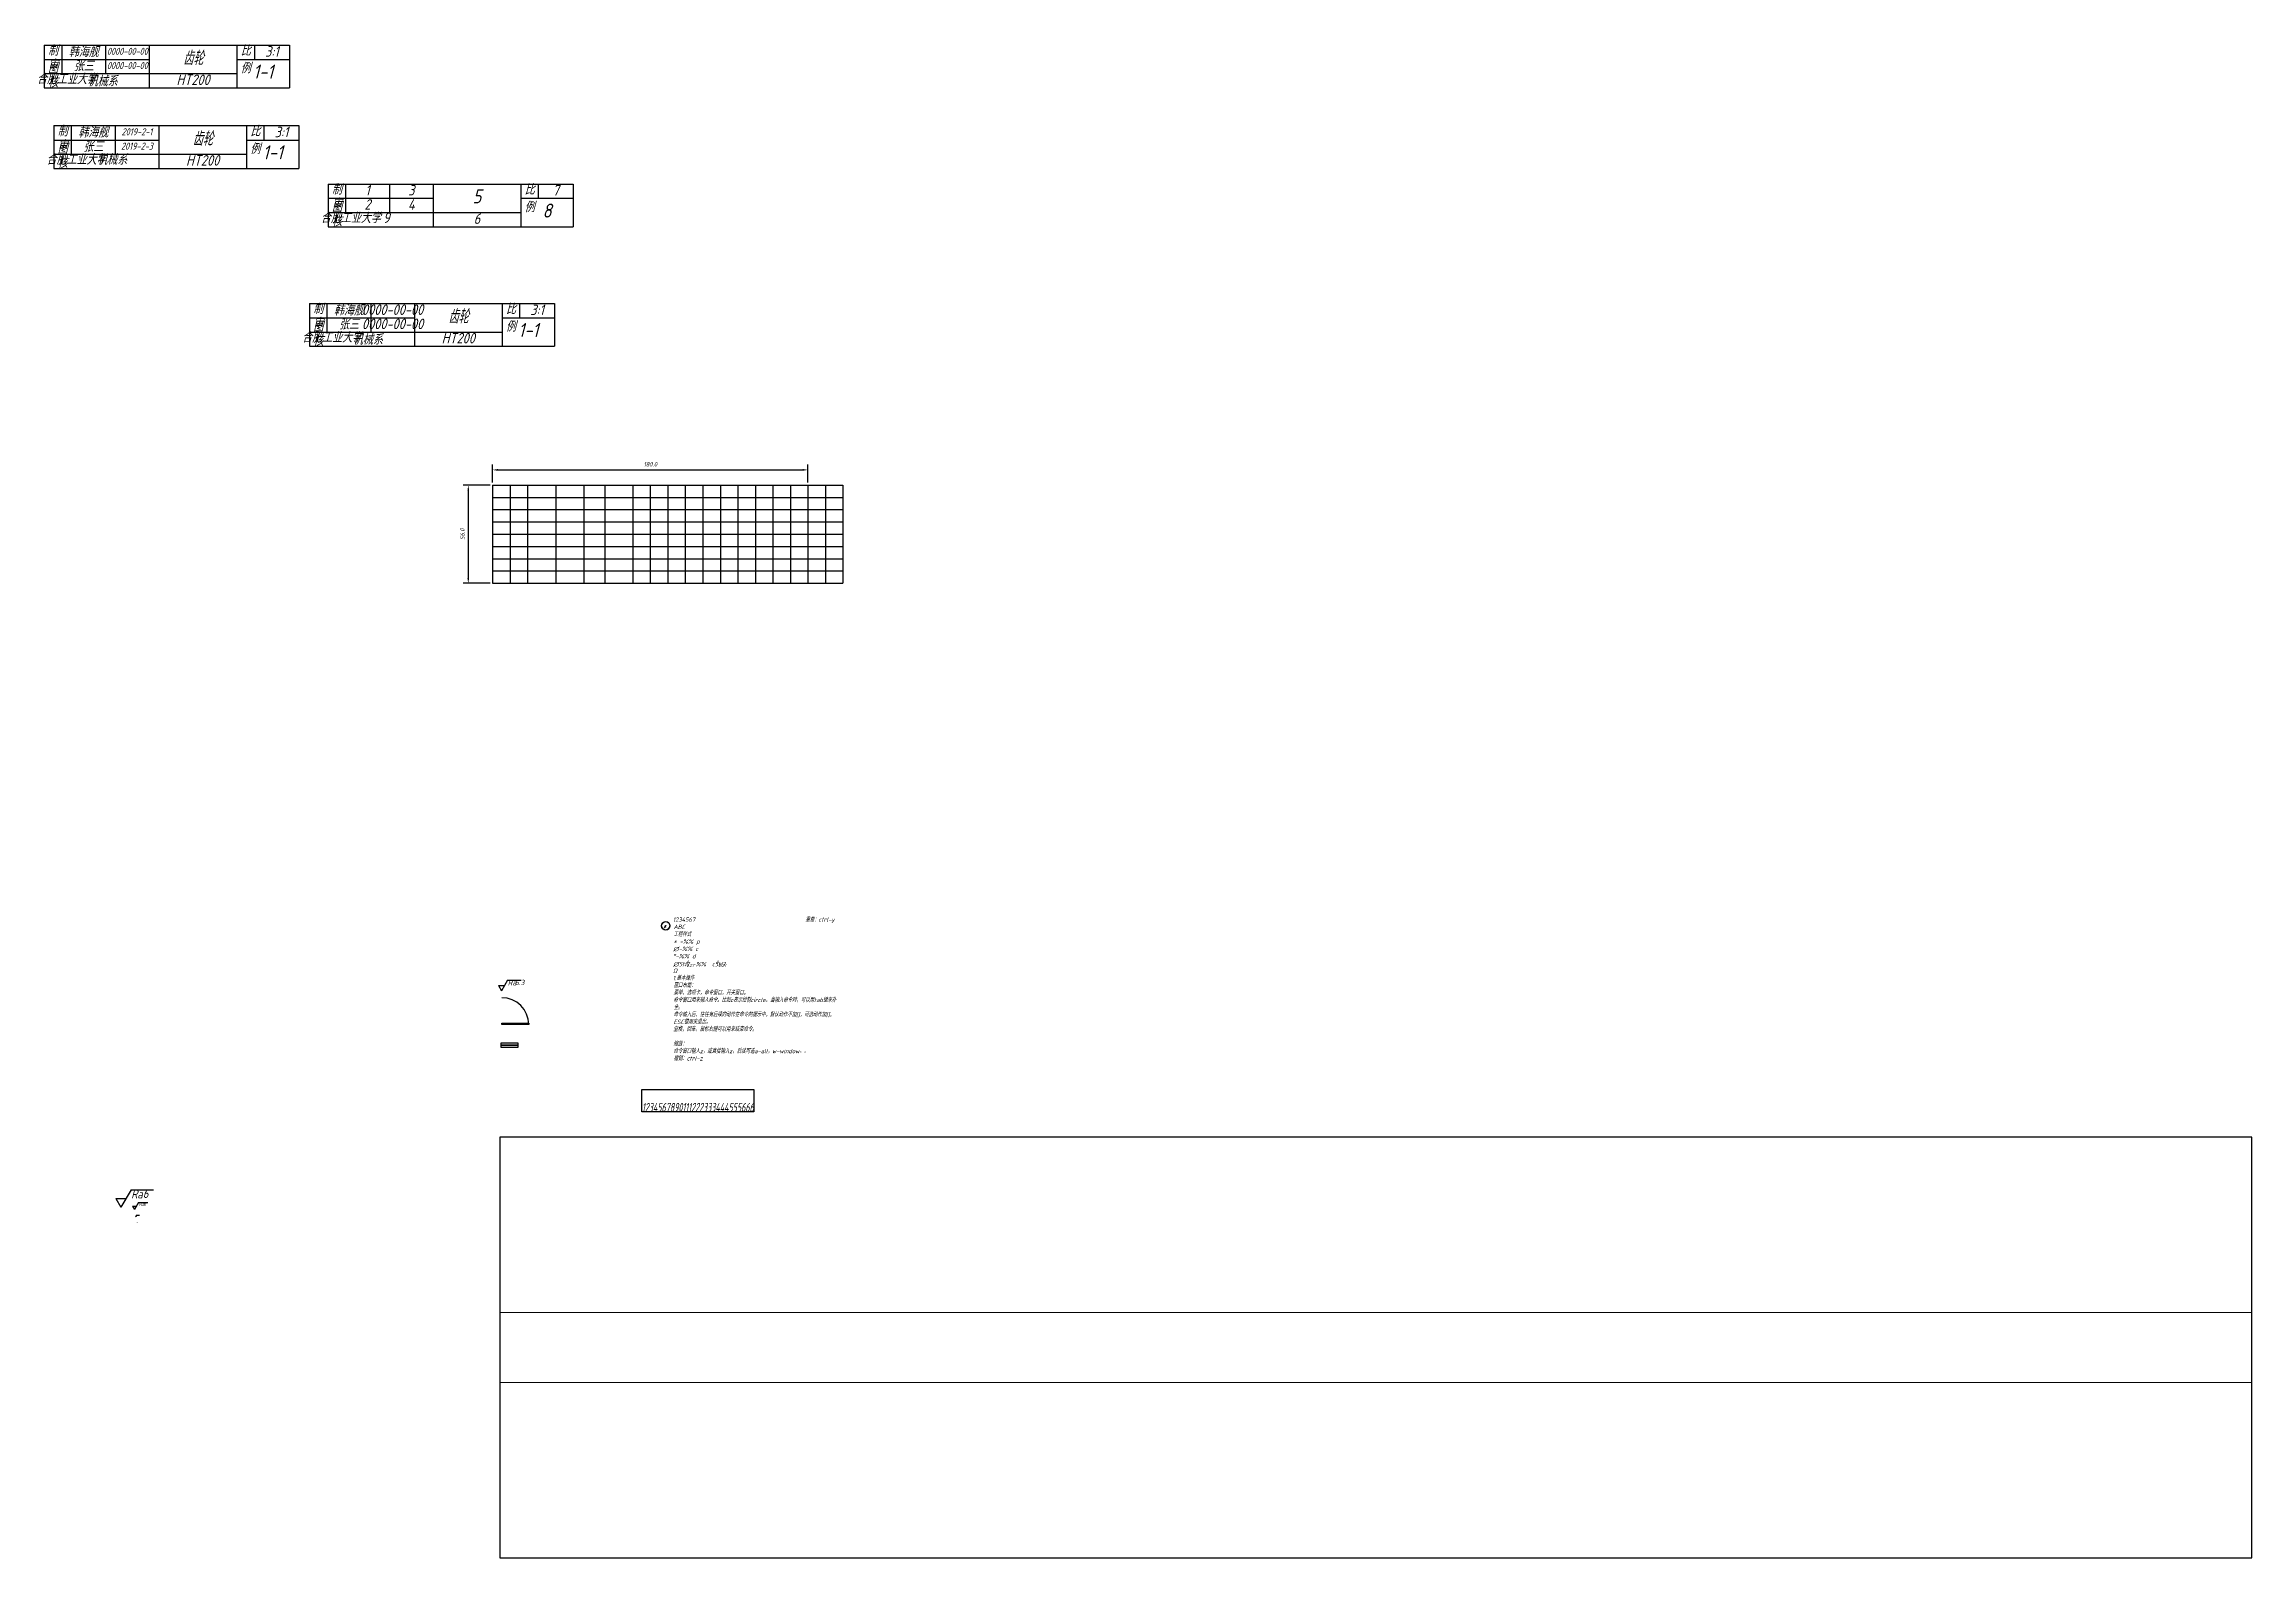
# Model space of a CAD drawing. Header units: millimetres. Extents: x 12848 to 15189, y -2390 to -86.
# Drawn here: x 12848 to 14108, y -950 to -86 of the extents above; entities that cross this region are included whole.
import ezdxf
from ezdxf.enums import TextEntityAlignment as Align

# ---------------------------------------------------------------- set-up
doc = ezdxf.new("R2010")
doc.units = ezdxf.units.MM
doc.layers.add('粗实线', color=7, linetype='Continuous', lineweight=30)
doc.layers.add('细实线', color=3, linetype='Continuous', lineweight=0, plot=False)
doc.layers.add('视口', color=7, linetype='Continuous', plot=False)
doc.styles.add('工程样式', font='gbeitc.shx', dxfattribs={"bigfont": 'gbcbig.shx'})
doc.styles.add('艺术字', font='SIMKAI.TTF')
doc.dimstyles.new('gongchen', dxfattribs={"dimtxt": 2.5, "dimasz": 3, "dimexe": 3, "dimexo": 1.5, "dimgap": 2, "dimtad": 1, "dimdec": 1, "dimzin": 3, "dimdsep": 46, "dimtxsty": '工程样式', "dimcen": 3, "dimdle": 3, "dimazin": 2, "dimtfac": 1, "dimtdec": 1, "dimtofl": 0, "dimtmove": 0, "dimatfit": 3, "dimfxl": 1, "dimfrac": 1, "dimtolj": 1, "dimtzin": 0, "dimarcsym": 0})

msp = doc.modelspace()

# ---------------------------------------------------------------- texts
at = {"layer": '视口', "style": '艺术字'}
for s, p in [('9', (13200.77, -589.09)), ('10', (13201.03, -588.14)), ('8', (13201.03, -590.05)), ('11', (13201.73, -587.44)), ('7', (13201.73, -590.75)), ('12', (13202.68, -587.18)), ('6', (13202.68, -591)), ('5', (13203.64, -590.75)), ('1', (13203.64, -587.44)), ('2', (13204.34, -588.14)), ('4', (13204.34, -590.05)), ('3', (13204.59, -589.09))]:
    msp.add_text(s, height=0.2, dxfattribs=at).set_placement(p, align=Align.MIDDLE)
msp.add_text('Casio', height=0.2, dxfattribs=at).set_placement((13202.68, -590.33), align=Align.CENTER)
at = {"layer": '视口', "style": '工程样式'}
for s, height, p in [('1234567', 2.5, (13206.74, -586.84)), ('ABC', 2.5, (13207.15, -591)), ('∅-%%%%%% c', 2.5, (13206.94, -603.5)), ('工程样式', 2.5, (13207.12, -595.17)), ('± -%%%%%% p', 2.5, (13207.15, -599.34)), ('∅5H7', 2.5, (13206.94, -612.23)), ('Ω', 2.5, (13206.76, -616)), ('1.基本操作', 2.5, (13206.74, -620.17)), ('°-%%%%%% d', 2.5, (13206.79, -607.67)), ('-0.27', 1.75, (13213.22, -612.58)), (' 0', 1.75, (13213.4, -610.69)), ('-%%%%%%  c5H7', 2.5, (13217.96, -612.23)), ('0', 1.75, (13231.58, -610.69)), ('-0.27', 1.75, (13231.58, -612.58)), ('菜单，选项卡，命令窗口，开关窗口。', 2.5, (13207.15, -628.5)), ('窗口布局：', 2.5, (13207.12, -624.34)), ('命令窗口用来输入命令。比如c表示绘制circle。当输入命令时，可以用tab键来补', 2.5, (13207.12, -632.67)), ('全。', 2.5, (13207.17, -636.84)), ('ESC键用来退出。', 2.5, (13207.15, -645.17)), ('命令输入后，往往有后续的动作在命令的提示中，默认动作不加[]，可选动作加[]。', 2.5, (13207.12, -641)), ('空格，回车，鼠标右键可以用来结束命令。', 2.5, (13207.04, -649.34)), ('缩放：', 2.5, (13207.09, -657.67)), ('撤销：ctrl-z', 2.5, (13207.2, -666)), ('命令窗口输入z，或直接输入z，后续可选a-all，w-window。。', 2.5, (13207.12, -661.84))]:
    msp.add_text(s, height=height, dxfattribs=at).set_placement(p)
at = {"layer": '视口', "style": '工程样式', "width": 0.80311}
msp.add_text('1234567890111222333444555666', height=5, dxfattribs=at).set_placement((13189.14, -695.19), (13252.97, -695.19), align=Align.FIT)
at = {"layer": '视口', "style": '工程样式'}
msp.add_text('Ra', height=0.5, dxfattribs=at).set_placement((12900.67, -758.79), align=Align.BOTTOM_LEFT)
for s, insert, char_height, width, attachment_point in [('制图', (13014.96, -165.96), 6, 9.88, 2), ('审核', (13014.96, -174.08), 6, 9.88, 2), ('比例', (13124.96, -165.96), 6, 9.88, 2), ('合肥工业大学', (13022.87, -182.2), 6, 59.88, 2), ('\\A1;重做：ctrl-y\\P ', (13282.42, -584.34), 2.5, 74.1638, 1)]:
    msp.add_mtext(s, dxfattribs=dict(at, insert=insert, char_height=char_height, width=width, attachment_point=attachment_point))
for tag, text, height, p in [('2', '张三', 6, (13032.46, -177.52)), ('1', '韩海舰', 6, (13032.46, -169.4)), ('3', '0000-00-00', 6, (13057.46, -169.4)), ('4', '0000-00-00', 6, (13057.46, -177.52)), ('5', '齿轮', 8, (13094.96, -172.9)), ('7', '3:1', 6, (13139.96, -169.46)), ('6', 'HT200', 6, (13094.96, -185.64)), ('8', '1-1', 8, (13134.96, -181.02))]:
    msp.add_attdef(tag, text=text, height=height, dxfattribs=at).set_placement(p, align=Align.MIDDLE)
msp.add_attdef('9', text='机械系', height=6, dxfattribs=at).set_placement((13043.25, -182.14), align=Align.TOP_CENTER)
msp.add_attdef('1', (12901.55, -754.79), '1', height=0.5, dxfattribs=at)

# ---------------------------------------------------------------- blocks, each defined once
blk = doc.blocks.new('粗糙度')
for p, q in [((-0.29, 0.5), (0.29, 0.5)), ((-0.29, 0.5), (0, 0)), ((0.58, 1), (0, 0)), ((0.58, 1), (1.87, 1))]:
    blk.add_line(p, q)
at = {"style": '工程样式'}
blk.add_text('Ra', height=0.5, dxfattribs=at).set_placement((0.59, 0.5))
blk.add_attdef('1', (1.26, 0.53), '', height=0.5, dxfattribs=at)
blk = doc.blocks.new('门')
blk.add_lwpolyline([(0, 1.7), (30.6, 1.7), (30.6, 0), (0, 0)], close=True)
blk.add_arc((0, 0), 30.6, 0, 90)
blk = doc.blocks.new('窗')
at = {"layer": '粗实线'}
for p, q in [((1000, 240), (0, 240)), ((0, 240), (0, 0)), ((1000, 0), (1000, 240)), ((0, 0), (1000, 0))]:
    blk.add_line(p, q, dxfattribs=at)
at = {"layer": '细实线'}
for p, q in [((1000, 140), (0, 140)), ((0, 100), (1000, 100))]:
    blk.add_line(p, q, dxfattribs=at)
blk = doc.blocks.new('*T11')
at = {"layer": '视口', "color": 0, "linetype": 'ByBlock', "lineweight": -2}
for p, q in [((0, 0), (200, 0)), ((0, 0), (0, -56)), ((10, 0), (10, -56)), ((20, 0), (20, -56)), ((36, 0), (36, -56)), ((52, 0), (52, -56)), ((64, 0), (64, -56)), ((80, 0), (80, -56)), ((90, 0), (90, -56)), ((100, 0), (100, -56)), ((110, 0), (110, -56)), ((120, 0), (120, -56)), ((130, 0), (130, -56)), ((140, 0), (140, -56)), ((150, 0), (150, -56)), ((160, 0), (160, -56)), ((170, 0), (170, -56)), ((180, 0), (180, -56)), ((190, 0), (190, -56)), ((200, 0), (200, -56)), ((0, -7), (200, -7)), ((0, -14), (200, -14)), ((0, -21), (200, -21)), ((0, -28), (200, -28)), ((0, -35), (200, -35)), ((0, -42), (200, -42)), ((0, -49), (200, -49)), ((0, -56), (200, -56))]:
    blk.add_line(p, q, dxfattribs=at)
blk = doc.blocks.new('*D12')
at = {"layer": 'Defpoints', "color": 0}
for p in [(13103.9, -337.7), (13283.9, -329), (13283.9, -337.7)]:
    blk.add_point(p, dxfattribs=at)
at = {"layer": '视口', "color": 0, "lineweight": -2}
for p, q in [((13103.9, -336.2), (13103.9, -326)), ((13283.9, -336.2), (13283.9, -326)), ((13106.9, -329), (13280.9, -329))]:
    blk.add_line(p, q, dxfattribs=at)
at = {"layer": '视口', "color": 0}
for points in [[(13106.9, -328.5), (13106.9, -329.5), (13103.9, -329)], [(13280.9, -328.5), (13280.9, -329.5), (13283.9, -329)]]:
    blk.add_solid(points, dxfattribs=at)
at = {"layer": '视口', "color": 0, "insert": (13193.9, -325.8), "char_height": 2.5, "attachment_point": 5, "style": '工程样式'}
blk.add_mtext('\\A1;180.0', dxfattribs=at)
blk = doc.blocks.new('*D13')
at = {"layer": 'Defpoints', "color": 0}
for p in [(13103.9, -337.7), (13090, -393.7), (13103.9, -393.7)]:
    blk.add_point(p, dxfattribs=at)
at = {"layer": '视口', "color": 0, "lineweight": -2}
for p, q in [((13102.4, -337.7), (13087, -337.7)), ((13090, -340.7), (13090, -390.7)), ((13102.4, -393.7), (13087, -393.7))]:
    blk.add_line(p, q, dxfattribs=at)
at = {"layer": '视口', "color": 0}
for points in [[(13089.5, -340.7), (13090.5, -340.7), (13090, -337.7)], [(13089.5, -390.7), (13090.5, -390.7), (13090, -393.7)]]:
    blk.add_solid(points, dxfattribs=at)
at = {"layer": '视口', "color": 0, "insert": (13086.7, -365.7), "char_height": 2.5, "attachment_point": 5, "rotation": 90, "style": '工程样式'}
blk.add_mtext('\\A1;56.0', dxfattribs=at)
blk = doc.blocks.new('教学标题栏')
at = {"layer": '视口'}
for p, q in [((-140, 24.4), (0, 24.4)), ((-140, 24.4), (-140, 0)), ((-140, 16.2), (-80, 16.2)), ((-130, 24.4), (-130, 8.1)), ((-105, 24.4), (-105, 8.1)), ((-80, 24.4), (-80, 0)), ((-30, 24.4), (-30, 0)), ((-30, 16.2), (0, 16.2)), ((-20, 24.4), (-20, 16.2)), ((0, 24.4), (0, 0)), ((-140, 8.1), (-30, 8.1)), ((-140, 0), (0, 0))]:
    blk.add_line(p, q, dxfattribs=at)
at = {"layer": '视口', "char_height": 6, "attachment_point": 2, "style": '工程样式'}
for s, insert, width in [('制图', (-135, 24.3), 9.88), ('审核', (-135, 16.2), 9.88), ('比例', (-25, 24.3), 9.88), ('合肥工业大学', (-127.1, 8.1), 59.88)]:
    blk.add_mtext(s, dxfattribs=dict(at, insert=insert, width=width))
at = {"layer": '视口', "style": '工程样式'}
for tag, height, p in [('2', 6, (-117.5, 12.7)), ('1', 6, (-117.5, 20.9)), ('3', 4, (-92.5, 20.9)), ('4', 4, (-92.5, 12.7)), ('5', 8, (-55, 17.4)), ('8', 8, (-15, 9.2)), ('7', 6, (-10, 20.8)), ('6', 6, (-55, 4.6))]:
    blk.add_attdef(tag, text='', height=height, dxfattribs=at).set_placement(p, align=Align.MIDDLE)
blk.add_attdef('9', text='', height=6, dxfattribs=at).set_placement((-106.7, 8.1), align=Align.TOP_CENTER)

# ---------------------------------------------------------------- dimensions: what is measured, and where the dimension line sits
at = {"layer": '视口'}
dim = msp.add_linear_dim(base=(13283.89, -329.01), p1=(13103.89, -337.67), p2=(13283.89, -337.67), dimstyle='gongchen', dxfattribs=at)
dim.commit()
dim.dimension.update_dxf_attribs({"geometry": '*D12', "text_midpoint": (13193.89, -325.76)})
dim = msp.add_linear_dim(base=(13089.96, -393.67), p1=(13103.89, -337.67), p2=(13103.89, -393.67), angle=90, dimstyle='gongchen', dxfattribs=at)
dim.commit()
dim.dimension.update_dxf_attribs({"geometry": '*D13', "text_midpoint": (13086.71, -365.67)})

# ---------------------------------------------------------------- linework, layer by layer
at = {"layer": '细实线'}
for p, q in [((13200.47, -589.09), (13200.56, -589.09)), ((13200.48, -588.86), (13200.57, -588.87)), ((13200.48, -589.33), (13200.57, -589.32)), ((13200.52, -588.63), (13200.61, -588.65)), ((13200.52, -589.55), (13200.61, -589.54)), ((13200.58, -588.41), (13200.66, -588.44)), ((13200.58, -589.78), (13200.66, -589.75)), ((13200.66, -588.19), (13200.74, -588.23)), ((13200.66, -590), (13200.74, -589.96)), ((13200.76, -587.99), (13200.84, -588.03)), ((13200.76, -590.2), (13200.84, -590.16)), ((13200.89, -587.79), (13200.97, -587.85)), ((13200.89, -590.4), (13200.97, -590.34)), ((13201.04, -587.61), (13201.11, -587.67)), ((13201.04, -590.58), (13201.11, -590.51)), ((13201.2, -587.45), (13201.26, -587.52)), ((13201.2, -590.74), (13201.26, -590.67)), ((13201.38, -587.3), (13201.43, -587.38)), ((13201.38, -590.89), (13201.43, -590.81)), ((13201.57, -587.17), (13201.62, -587.26)), ((13201.57, -591.01), (13201.62, -590.93)), ((13201.78, -587.07), (13201.82, -587.15)), ((13201.78, -591.12), (13201.82, -591.03)), ((13202, -586.99), (13202.03, -587.07)), ((13202, -591.2), (13202.03, -591.11)), ((13202.22, -586.93), (13202.24, -587.02)), ((13202.22, -591.26), (13202.24, -591.17)), ((13202.45, -586.89), (13202.46, -586.98)), ((13202.45, -591.3), (13202.46, -591.21)), ((13202.68, -586.88), (13202.68, -586.97)), ((13202.68, -591.31), (13202.68, -591.22)), ((13202.91, -586.89), (13202.9, -586.98)), ((13202.91, -591.3), (13202.9, -591.21)), ((13203.14, -586.93), (13203.12, -587.02)), ((13203.14, -591.26), (13203.12, -591.17)), ((13203.37, -586.99), (13203.34, -587.07)), ((13203.37, -591.2), (13203.34, -591.11)), ((13203.58, -587.07), (13203.55, -587.15)), ((13203.58, -591.12), (13203.55, -591.03)), ((13203.79, -587.17), (13203.74, -587.26)), ((13203.79, -591.01), (13203.74, -590.93)), ((13203.99, -587.3), (13203.93, -587.38)), ((13203.99, -590.89), (13203.93, -590.81)), ((13204.17, -587.45), (13204.1, -587.52)), ((13204.17, -590.74), (13204.1, -590.67)), ((13204.33, -587.61), (13204.26, -587.67)), ((13204.33, -590.58), (13204.26, -590.51)), ((13204.48, -587.79), (13204.4, -587.85)), ((13204.48, -590.4), (13204.4, -590.34)), ((13204.6, -587.99), (13204.52, -588.03)), ((13204.6, -590.2), (13204.52, -590.16)), ((13204.71, -588.19), (13204.62, -588.23)), ((13204.71, -590), (13204.62, -589.96)), ((13204.79, -588.41), (13204.7, -588.44)), ((13204.79, -589.78), (13204.7, -589.75)), ((13204.85, -588.63), (13204.76, -588.65)), ((13204.85, -589.55), (13204.76, -589.54)), ((13204.89, -588.86), (13204.79, -588.87)), ((13204.89, -589.33), (13204.79, -589.32)), ((13204.9, -589.09), (13204.81, -589.09))]:
    msp.add_line(p, q, dxfattribs=at)
at = {"layer": '视口'}
for p, q in [((13009.96, -165.9), (13149.96, -165.9)), ((13009.96, -165.9), (13009.96, -190.26)), ((13009.96, -174.02), (13069.96, -174.02)), ((13019.96, -165.9), (13019.96, -182.14)), ((13044.96, -165.9), (13044.96, -182.14)), ((13069.96, -165.9), (13069.96, -190.26)), ((13119.96, -165.9), (13119.96, -190.26)), ((13119.96, -174.02), (13149.96, -174.02)), ((13129.96, -165.9), (13129.96, -174.02)), ((13149.96, -165.9), (13149.96, -190.26)), ((13009.96, -182.14), (13119.96, -182.14)), ((13009.96, -190.26), (13149.96, -190.26)), ((13200.37, -589.09), (13200.56, -589.09)), ((13200.68, -587.94), (13200.84, -588.03)), ((13200.68, -590.25), (13200.84, -590.16)), ((13201.53, -587.09), (13201.62, -587.26)), ((13201.53, -591.09), (13201.62, -590.93)), ((13202.68, -586.79), (13202.68, -586.97)), ((13202.68, -591.4), (13202.68, -591.22)), ((13203.84, -587.09), (13203.74, -587.26)), ((13203.84, -591.09), (13203.74, -590.93)), ((13204.68, -587.94), (13204.52, -588.03)), ((13204.68, -590.25), (13204.52, -590.16)), ((13204.99, -589.09), (13204.81, -589.09)), ((12899.96, -754.73), (12900.17, -755.09)), ((12899.96, -754.73), (12900.38, -754.73)), ((12900.67, -754.23), (12900.17, -755.09)), ((12900.67, -754.23), (12902.37, -754.23))]:
    msp.add_line(p, q, dxfattribs=at)
msp.add_lwpolyline([(13202.63, -589.16), (13201.78, -590.34)], dxfattribs=at)
for points in [[(13202.68, -589.01, 0, 0, 0), (13202.68, -588.88, 0.1, 0, 0), (13202.68, -587.9, 0, 0, 0)], [(13202.77, -589.09, 0, 0, 0), (13202.91, -589.09, 0.05, 0, 0), (13204.17, -589.09, 0, 0, 0)]]:
    msp.add_lwpolyline(points, format="xyseb", dxfattribs=at)
msp.add_lwpolyline([(13189.14, -682.49), (13252.97, -682.49), (13252.97, -695.19), (13189.14, -695.19)], close=True, dxfattribs=at)
for radius in [2.43, 0.0861]:
    msp.add_circle((13202.68, -589.09), radius, dxfattribs=at)

# ---------------------------------------------------------------- block references
msp.add_blockref('*T11', (13103.89, -337.67))
at = {"layer": '细实线', "xscale": 0.01, "yscale": 0.01, "zscale": 0.01}
msp.add_blockref('窗', (13108.49, -658.41), dxfattribs=at)
at = {"layer": '细实线'}
msp.add_blockref('窗', (13108.1, -949.73), dxfattribs=at)
at = {"layer": '视口'}
ref = msp.add_blockref('教学标题栏', (12987.9, -111.01), dxfattribs=at)
ref.add_attrib('9', '机械系', dxfattribs={"height": 6, "style": '工程样式'}).set_placement((12881.19, -106.82), align=Align.MIDDLE)
ref.add_attrib('8', '1-1', dxfattribs={"height": 8, "style": '工程样式'}).set_placement((12972.9, -101.77), align=Align.MIDDLE)
ref.add_attrib('5', '齿轮', dxfattribs={"height": 8, "style": '工程样式'}).set_placement((12932.9, -93.65), align=Align.MIDDLE)
ref.add_attrib('6', 'HT200', dxfattribs={"height": 6, "style": '工程样式'}).set_placement((12932.9, -106.39), align=Align.MIDDLE)
ref.add_attrib('7', '3:1', dxfattribs={"height": 6, "style": '工程样式'}).set_placement((12977.9, -90.21), align=Align.MIDDLE)
ref.add_attrib('4', '0000-00-00', dxfattribs={"height": 4, "style": '工程样式'}).set_placement((12895.4, -98.27), align=Align.MIDDLE)
ref.add_attrib('3', '0000-00-00', dxfattribs={"height": 4, "style": '工程样式'}).set_placement((12895.4, -90.15), align=Align.MIDDLE)
ref.add_attrib('2', '张三', dxfattribs={"height": 6, "style": '工程样式'}).set_placement((12870.4, -98.27), align=Align.MIDDLE)
ref.add_attrib('1', '韩海舰', dxfattribs={"height": 6, "style": '工程样式'}).set_placement((12870.4, -90.15), align=Align.MIDDLE)
msp.add_blockref('教学标题栏', (12993.37, -156.98), dxfattribs=at).add_auto_attribs({'9': '机械系', '8': '1-1', '5': '齿轮', '6': 'HT200', '7': '3:1', '4': '2019-2-3', '3': '2019-2-1', '2': '张三', '1': '韩海舰'})
ref = msp.add_blockref('教学标题栏', (13139.28, -258.44), dxfattribs=at)
ref.add_attrib('9', '机械系', dxfattribs={"height": 6, "style": '工程样式'}).set_placement((13032.57, -254.26), align=Align.MIDDLE)
ref.add_attrib('8', '1-1', dxfattribs={"height": 8, "style": '工程样式'}).set_placement((13124.28, -249.2), align=Align.MIDDLE)
ref.add_attrib('5', '齿轮', dxfattribs={"height": 8, "style": '工程样式'}).set_placement((13084.28, -241.08), align=Align.MIDDLE)
ref.add_attrib('6', 'HT200', dxfattribs={"height": 6, "style": '工程样式'}).set_placement((13084.28, -253.82), align=Align.MIDDLE)
ref.add_attrib('7', '3:1', dxfattribs={"height": 6, "style": '工程样式'}).set_placement((13129.28, -237.64), align=Align.MIDDLE)
ref.add_attrib('4', '0000-00-00', dxfattribs={"height": 6, "style": '工程样式'}).set_placement((13046.78, -245.7), align=Align.MIDDLE)
ref.add_attrib('3', '0000-00-00', dxfattribs={"height": 6, "style": '工程样式'}).set_placement((13046.78, -237.58), align=Align.MIDDLE)
ref.add_attrib('2', '张三', dxfattribs={"height": 6, "style": '工程样式'}).set_placement((13021.78, -245.7), align=Align.MIDDLE)
ref.add_attrib('1', '韩海舰', dxfattribs={"height": 6, "style": '工程样式'}).set_placement((13021.78, -237.58), align=Align.MIDDLE)
for p, xscale, yscale, zscale, values in [((13109, -626.13), 6, 6, 6, {'1': '6.3'}), ((12891.68, -749.69), 10, 10, 10, {'1': '6'}), ((12899.52, -750.99), 4, 4, 4, {'1': '8'})]:
    msp.add_blockref('粗糙度', p, dxfattribs=dict(at, xscale=xscale, yscale=yscale, zscale=zscale)).add_auto_attribs(values)
at = {"layer": '视口', "xscale": 0.5, "yscale": 0.5, "zscale": 0.5}
msp.add_blockref('门', (13109.18, -645.43), dxfattribs=at)

msp.set_redraw_order([(e.dxf.handle, doc.entitydb.next_handle()) for e in msp.query("TEXT MTEXT ATTDEF DIMENSION ARC_DIMENSION")])  # texts and dimensions are drawn at this point

doc.saveas('drawing.dxf')
